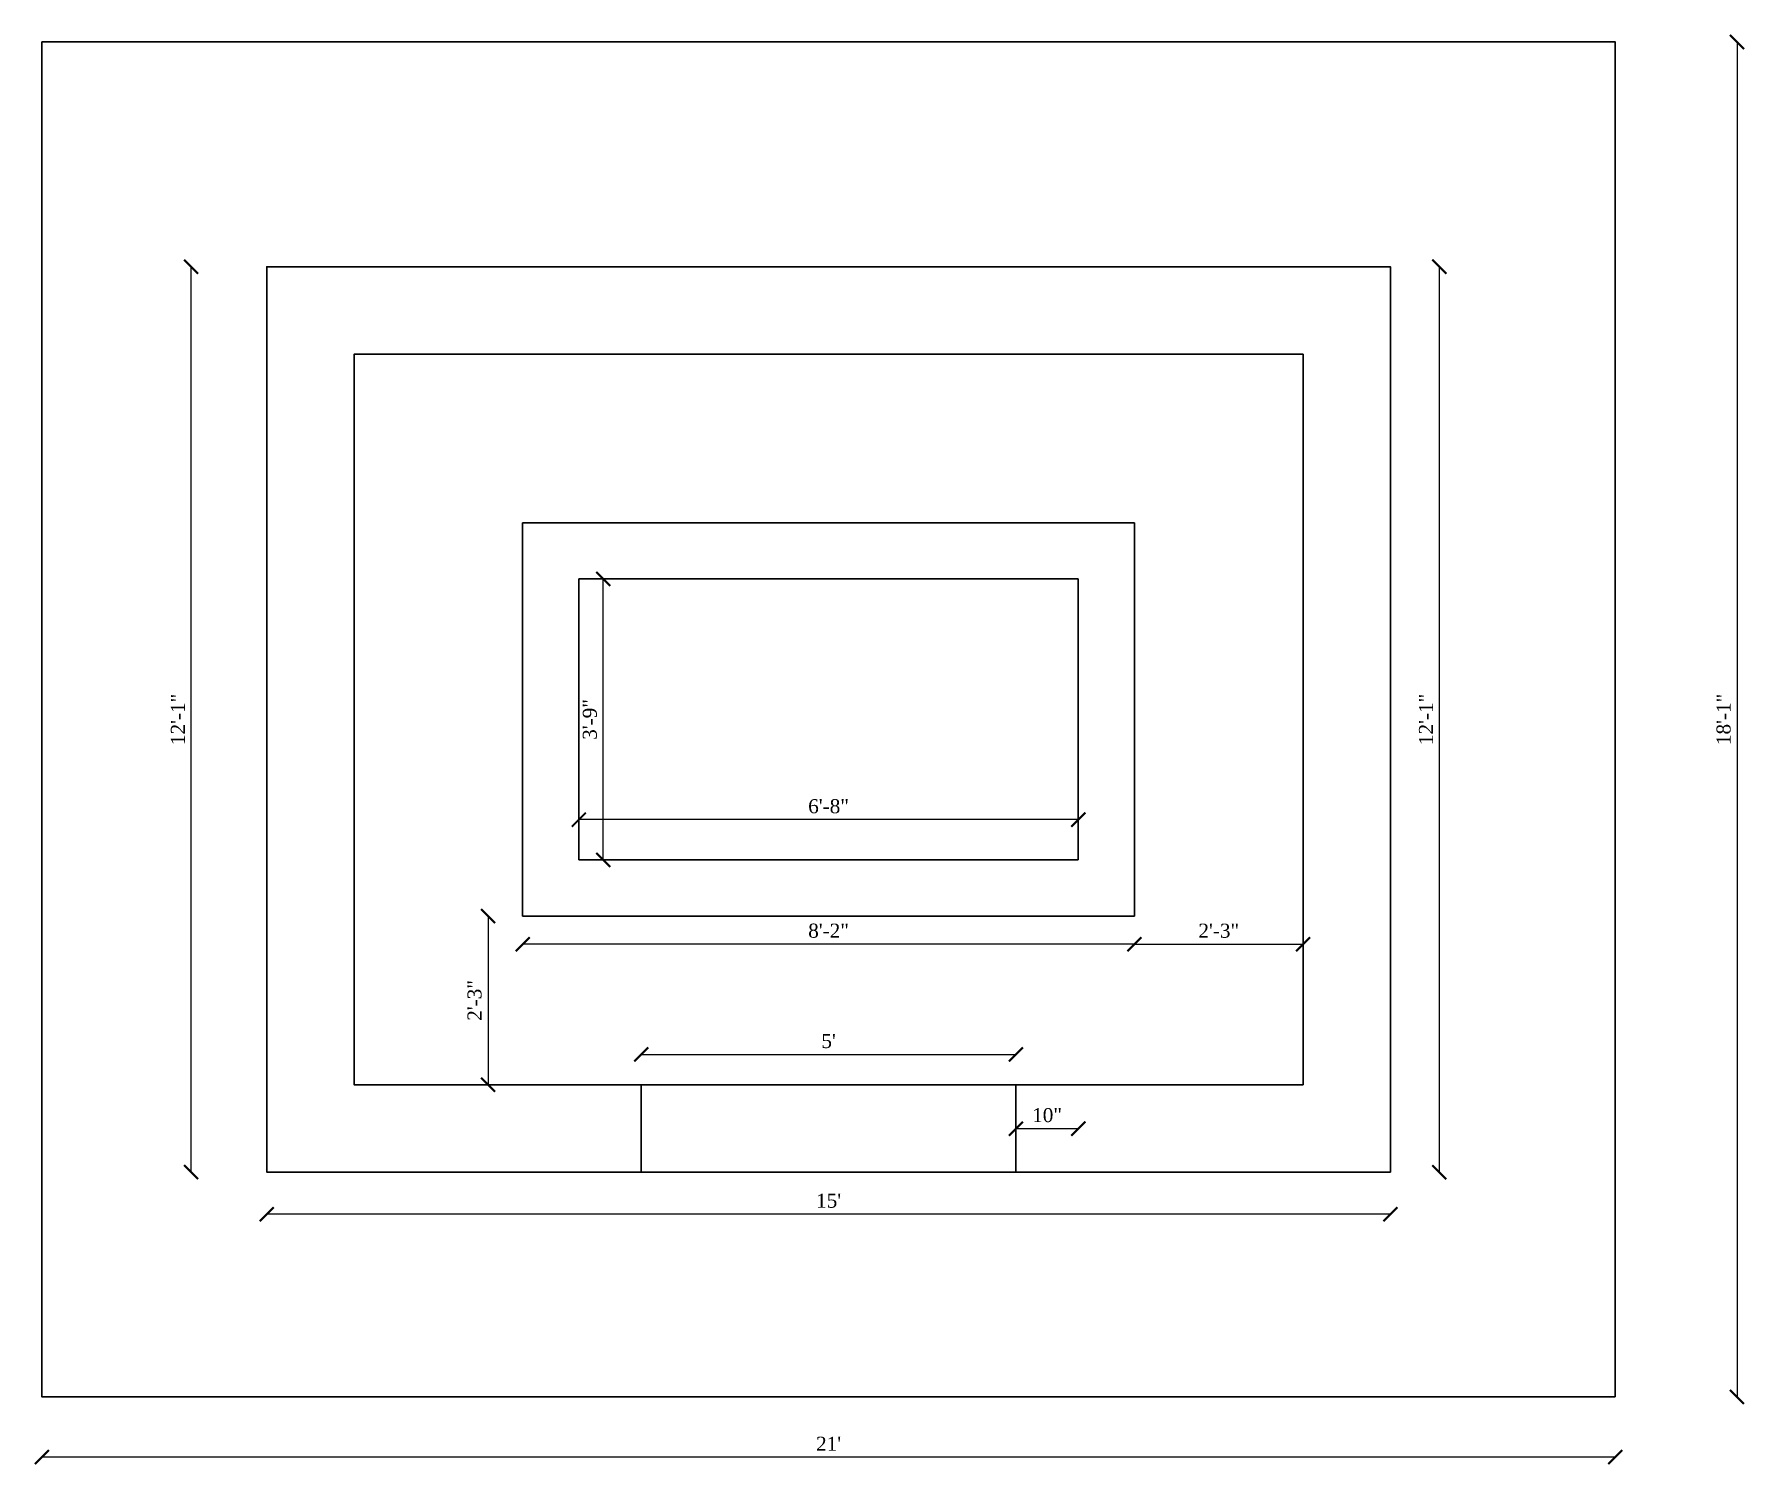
# Model space of a CAD drawing. Header units: inches. Extents: x 58262 to 68316, y -6134 to -3260.
# Drawn here: x 64137.1 to 64411.1, y -5968.9 to -5739.8 of the extents above; entities that cross this region are included whole.
import ezdxf

# ---------------------------------------------------------------- set-up
doc = ezdxf.new("R2010")
doc.units = ezdxf.units.IN
doc.header["$MEASUREMENT"] = 0
doc.layers.add('ELEVATION', color=6, linetype='Continuous', lineweight=30)
doc.styles.get("Standard").update_dxf_attribs({"font": 'times.ttf'})
doc.dimstyles.get("Standard").update_dxf_attribs({"dimtxt": 2.25, "dimasz": 2.25, "dimexe": 0.18, "dimexo": 0.0625, "dimgap": 1, "dimtad": 1, "dimdec": 1, "dimzin": 0, "dimdsep": 46, "dimlunit": 4, "dimtxsty": 'Standard', "dimblk": 'ARCHTICK', "dimcen": 0.09, "dimse1": 1, "dimse2": 1, "dimadec": 0, "dimazin": 0, "dimtfac": 1, "dimtdec": 1, "dimtofl": 0, "dimtmove": 0, "dimatfit": 3, "dimldrblk": 'ARCHTICK', "dimfxl": 1, "dimtolj": 1, "dimtzin": 0, "dimarcsym": 0})

msp = doc.modelspace()

# ---------------------------------------------------------------- blocks, each defined once
blk = doc.blocks.new('_ArchTick')
at = {"color": 0, "linetype": 'ByBlock', "const_width": 0.15}
blk.add_lwpolyline([(-0.5, -0.5), (0.5, 0.5)], dxfattribs=at)
blk = doc.blocks.new('*D934')
at = {"layer": 'Defpoints', "color": 0, "transparency": 16777216}
for p in [(64215.31, -5881.07), (64313.31, -5881.07), (64215.31, -5885.57)]:
    blk.add_point(p, dxfattribs=at)
at = {"layer": 'ELEVATION', "color": 0, "lineweight": -2, "transparency": 16777216}
blk.add_line((64313.31, -5885.57), (64215.31, -5885.57), dxfattribs=at)
at = {"layer": 'ELEVATION', "color": 0, "lineweight": -2, "transparency": 16777216, "xscale": 2.25, "yscale": 2.25, "zscale": 2.25, "rotation": 180}
blk.add_blockref('_ArchTick', (64215.31, -5885.57), dxfattribs=at)
at = {"layer": 'ELEVATION', "color": 0, "lineweight": -2, "transparency": 16777216, "xscale": 2.25, "yscale": 2.25, "zscale": 2.25}
blk.add_blockref('_ArchTick', (64313.31, -5885.57), dxfattribs=at)
at = {"layer": 'ELEVATION', "color": 0, "transparency": 16777216, "insert": (64264.31, -5883.42), "char_height": 2.25, "attachment_point": 5}
blk.add_mtext('\\A1;8\'-2"', dxfattribs=at)
blk = doc.blocks.new('*D935')
at = {"layer": 'Defpoints', "color": 0, "transparency": 16777216}
for p in [(64224.31, -5827.07), (64228.23, -5827.07), (64224.31, -5872.07)]:
    blk.add_point(p, dxfattribs=at)
at = {"layer": 'ELEVATION', "color": 0, "lineweight": -2, "transparency": 16777216}
blk.add_line((64228.23, -5872.07), (64228.23, -5827.07), dxfattribs=at)
at = {"layer": 'ELEVATION', "color": 0, "lineweight": -2, "transparency": 16777216, "xscale": 2.25, "yscale": 2.25, "zscale": 2.25}
for p, rotation in [((64228.23, -5827.07), 90), ((64228.23, -5872.07), 270)]:
    blk.add_blockref('_ArchTick', p, dxfattribs=dict(at, rotation=rotation))
at = {"layer": 'ELEVATION', "color": 0, "transparency": 16777216, "insert": (64226.08, -5849.57), "char_height": 2.25, "attachment_point": 5, "rotation": 90}
blk.add_mtext('\\A1;3\'-9"', dxfattribs=at)
blk = doc.blocks.new('*D936')
at = {"layer": 'Defpoints', "color": 0, "transparency": 16777216}
for p in [(64224.31, -5865.62), (64224.31, -5872.07), (64304.31, -5872.07)]:
    blk.add_point(p, dxfattribs=at)
at = {"layer": 'ELEVATION', "color": 0, "lineweight": -2, "transparency": 16777216}
blk.add_line((64304.31, -5865.62), (64224.31, -5865.62), dxfattribs=at)
at = {"layer": 'ELEVATION', "color": 0, "lineweight": -2, "transparency": 16777216, "xscale": 2.25, "yscale": 2.25, "zscale": 2.25, "rotation": 180}
blk.add_blockref('_ArchTick', (64224.31, -5865.62), dxfattribs=at)
at = {"layer": 'ELEVATION', "color": 0, "lineweight": -2, "transparency": 16777216, "xscale": 2.25, "yscale": 2.25, "zscale": 2.25}
blk.add_blockref('_ArchTick', (64304.31, -5865.62), dxfattribs=at)
at = {"layer": 'ELEVATION', "color": 0, "transparency": 16777216, "insert": (64264.31, -5863.48), "char_height": 2.25, "attachment_point": 5}
blk.add_mtext('\\A1;6\'-8"', dxfattribs=at)
blk = doc.blocks.new('*D937')
at = {"layer": 'Defpoints', "color": 0, "transparency": 16777216}
for p in [(64304.31, -5872.07), (64294.31, -5908.07), (64304.31, -5915.11)]:
    blk.add_point(p, dxfattribs=at)
at = {"layer": 'ELEVATION', "color": 0, "lineweight": -2, "transparency": 16777216}
blk.add_line((64294.31, -5915.11), (64304.31, -5915.11), dxfattribs=at)
at = {"layer": 'ELEVATION', "color": 0, "lineweight": -2, "transparency": 16777216, "xscale": 2.25, "yscale": 2.25, "zscale": 2.25, "rotation": 180}
blk.add_blockref('_ArchTick', (64294.31, -5915.11), dxfattribs=at)
at = {"layer": 'ELEVATION', "color": 0, "lineweight": -2, "transparency": 16777216, "xscale": 2.25, "yscale": 2.25, "zscale": 2.25}
blk.add_blockref('_ArchTick', (64304.31, -5915.11), dxfattribs=at)
at = {"layer": 'ELEVATION', "color": 0, "transparency": 16777216, "insert": (64299.31, -5912.96), "char_height": 2.25, "attachment_point": 5}
blk.add_mtext('\\A1;10"', dxfattribs=at)
blk = doc.blocks.new('*D930')
at = {"layer": 'Defpoints', "color": 0, "transparency": 16777216}
for p in [(64313.31, -5881.07), (64340.31, -5881.07), (64340.31, -5885.57)]:
    blk.add_point(p, dxfattribs=at)
at = {"layer": 'ELEVATION', "color": 0, "lineweight": -2, "transparency": 16777216}
blk.add_line((64313.31, -5885.57), (64340.31, -5885.57), dxfattribs=at)
at = {"layer": 'ELEVATION', "color": 0, "lineweight": -2, "transparency": 16777216, "xscale": 2.25, "yscale": 2.25, "zscale": 2.25, "rotation": 180}
blk.add_blockref('_ArchTick', (64313.31, -5885.57), dxfattribs=at)
at = {"layer": 'ELEVATION', "color": 0, "lineweight": -2, "transparency": 16777216, "xscale": 2.25, "yscale": 2.25, "zscale": 2.25}
blk.add_blockref('_ArchTick', (64340.31, -5885.57), dxfattribs=at)
at = {"layer": 'ELEVATION', "color": 0, "transparency": 16777216, "insert": (64326.81, -5883.42), "char_height": 2.25, "attachment_point": 5}
blk.add_mtext('\\A1;2\'-3"', dxfattribs=at)
blk = doc.blocks.new('*D931')
at = {"layer": 'Defpoints', "color": 0, "transparency": 16777216}
for p in [(64215.31, -5881.07), (64209.76, -5908.07), (64215.31, -5908.07)]:
    blk.add_point(p, dxfattribs=at)
at = {"layer": 'ELEVATION', "color": 0, "lineweight": -2, "transparency": 16777216}
blk.add_line((64209.76, -5881.07), (64209.76, -5908.07), dxfattribs=at)
at = {"layer": 'ELEVATION', "color": 0, "lineweight": -2, "transparency": 16777216, "xscale": 2.25, "yscale": 2.25, "zscale": 2.25}
for p, rotation in [((64209.76, -5881.07), 90), ((64209.76, -5908.07), 270)]:
    blk.add_blockref('_ArchTick', p, dxfattribs=dict(at, rotation=rotation))
at = {"layer": 'ELEVATION', "color": 0, "transparency": 16777216, "insert": (64207.61, -5894.57), "char_height": 2.25, "attachment_point": 5, "rotation": 90}
blk.add_mtext('\\A1;2\'-3"', dxfattribs=at)
blk = doc.blocks.new('*D932')
at = {"layer": 'Defpoints', "color": 0, "transparency": 16777216}
for p in [(64174.31, -5922.07), (64354.31, -5922.07), (64174.31, -5928.81)]:
    blk.add_point(p, dxfattribs=at)
at = {"layer": 'ELEVATION', "color": 0, "lineweight": -2, "transparency": 16777216}
blk.add_line((64354.31, -5928.81), (64174.31, -5928.81), dxfattribs=at)
at = {"layer": 'ELEVATION', "color": 0, "lineweight": -2, "transparency": 16777216, "xscale": 2.25, "yscale": 2.25, "zscale": 2.25, "rotation": 180}
blk.add_blockref('_ArchTick', (64174.31, -5928.81), dxfattribs=at)
at = {"layer": 'ELEVATION', "color": 0, "lineweight": -2, "transparency": 16777216, "xscale": 2.25, "yscale": 2.25, "zscale": 2.25}
blk.add_blockref('_ArchTick', (64354.31, -5928.81), dxfattribs=at)
at = {"layer": 'ELEVATION', "color": 0, "transparency": 16777216, "insert": (64264.31, -5926.66), "char_height": 2.25, "attachment_point": 5}
blk.add_mtext("\\A1;15'", dxfattribs=at)
blk = doc.blocks.new('*D933')
at = {"layer": 'Defpoints', "color": 0, "transparency": 16777216}
for p in [(64162.2, -5777.07), (64174.31, -5777.07), (64174.31, -5922.07)]:
    blk.add_point(p, dxfattribs=at)
at = {"layer": 'ELEVATION', "color": 0, "lineweight": -2, "transparency": 16777216}
blk.add_line((64162.2, -5922.07), (64162.2, -5777.07), dxfattribs=at)
at = {"layer": 'ELEVATION', "color": 0, "lineweight": -2, "transparency": 16777216, "xscale": 2.25, "yscale": 2.25, "zscale": 2.25}
for p, rotation in [((64162.2, -5777.07), 90), ((64162.2, -5922.07), 270)]:
    blk.add_blockref('_ArchTick', p, dxfattribs=dict(at, rotation=rotation))
at = {"layer": 'ELEVATION', "color": 0, "transparency": 16777216, "insert": (64160.08, -5849.57), "char_height": 2.25, "attachment_point": 5, "rotation": 90}
blk.add_mtext('\\A1;12\'-1"', dxfattribs=at)
blk = doc.blocks.new('*D938')
at = {"layer": 'Defpoints', "color": 0, "transparency": 16777216}
for p in [(64138.31, -5958.07), (64390.31, -5958.07), (64138.31, -5967.7)]:
    blk.add_point(p, dxfattribs=at)
at = {"layer": 'ELEVATION', "color": 0, "lineweight": -2, "transparency": 16777216}
blk.add_line((64390.31, -5967.7), (64138.31, -5967.7), dxfattribs=at)
at = {"layer": 'ELEVATION', "color": 0, "lineweight": -2, "transparency": 16777216, "xscale": 2.25, "yscale": 2.25, "zscale": 2.25, "rotation": 180}
blk.add_blockref('_ArchTick', (64138.31, -5967.7), dxfattribs=at)
at = {"layer": 'ELEVATION', "color": 0, "lineweight": -2, "transparency": 16777216, "xscale": 2.25, "yscale": 2.25, "zscale": 2.25}
blk.add_blockref('_ArchTick', (64390.31, -5967.7), dxfattribs=at)
at = {"layer": 'ELEVATION', "color": 0, "transparency": 16777216, "insert": (64264.31, -5965.57), "char_height": 2.25, "attachment_point": 5}
blk.add_mtext("\\A1;21'", dxfattribs=at)
blk = doc.blocks.new('*D939')
at = {"layer": 'Defpoints', "color": 0, "transparency": 16777216}
for p in [(64354.31, -5777.07), (64354.31, -5922.07), (64362.13, -5922.07)]:
    blk.add_point(p, dxfattribs=at)
at = {"layer": 'ELEVATION', "color": 0, "lineweight": -2, "transparency": 16777216}
blk.add_line((64362.13, -5777.07), (64362.13, -5922.07), dxfattribs=at)
at = {"layer": 'ELEVATION', "color": 0, "lineweight": -2, "transparency": 16777216, "xscale": 2.25, "yscale": 2.25, "zscale": 2.25}
for p, rotation in [((64362.13, -5777.07), 90), ((64362.13, -5922.07), 270)]:
    blk.add_blockref('_ArchTick', p, dxfattribs=dict(at, rotation=rotation))
at = {"layer": 'ELEVATION', "color": 0, "transparency": 16777216, "insert": (64360, -5849.57), "char_height": 2.25, "attachment_point": 5, "rotation": 90}
blk.add_mtext('\\A1;12\'-1"', dxfattribs=at)
blk = doc.blocks.new('*D940')
at = {"layer": 'Defpoints', "color": 0, "transparency": 16777216}
for p in [(64294.31, -5903.23), (64234.31, -5908.07), (64294.31, -5908.07)]:
    blk.add_point(p, dxfattribs=at)
at = {"layer": 'ELEVATION', "color": 0, "lineweight": -2, "transparency": 16777216}
blk.add_line((64234.31, -5903.23), (64294.31, -5903.23), dxfattribs=at)
at = {"layer": 'ELEVATION', "color": 0, "lineweight": -2, "transparency": 16777216, "xscale": 2.25, "yscale": 2.25, "zscale": 2.25, "rotation": 180}
blk.add_blockref('_ArchTick', (64234.31, -5903.23), dxfattribs=at)
at = {"layer": 'ELEVATION', "color": 0, "lineweight": -2, "transparency": 16777216, "xscale": 2.25, "yscale": 2.25, "zscale": 2.25}
blk.add_blockref('_ArchTick', (64294.31, -5903.23), dxfattribs=at)
at = {"layer": 'ELEVATION', "color": 0, "transparency": 16777216, "insert": (64264.31, -5901.09), "char_height": 2.25, "attachment_point": 5}
blk.add_mtext("\\A1;5'", dxfattribs=at)
blk = doc.blocks.new('*D941')
at = {"layer": 'Defpoints', "color": 0, "transparency": 16777216}
for p in [(64390.31, -5741.07), (64390.31, -5958.07), (64409.82, -5958.07)]:
    blk.add_point(p, dxfattribs=at)
at = {"layer": 'ELEVATION', "color": 0, "lineweight": -2, "transparency": 16777216}
blk.add_line((64409.82, -5741.07), (64409.82, -5958.07), dxfattribs=at)
at = {"layer": 'ELEVATION', "color": 0, "lineweight": -2, "transparency": 16777216, "xscale": 2.25, "yscale": 2.25, "zscale": 2.25}
for p, rotation in [((64409.82, -5741.07), 90), ((64409.82, -5958.07), 270)]:
    blk.add_blockref('_ArchTick', p, dxfattribs=dict(at, rotation=rotation))
at = {"layer": 'ELEVATION', "color": 0, "transparency": 16777216, "insert": (64407.68, -5849.57), "char_height": 2.25, "attachment_point": 5, "rotation": 90}
blk.add_mtext('\\A1;18\'-1"', dxfattribs=at)

# ---------------------------------------------------------------- dimensions: what is measured, and where the dimension line sits
at = {"layer": 'ELEVATION'}
for base, p1, p2, angle, picture, middle in [((64409.82, -5958.07), (64390.31, -5741.07), (64390.31, -5958.07), 90, '*D941', (64407.68, -5849.57)), ((64162.2, -5777.07), (64174.31, -5922.07), (64174.31, -5777.07), 270, '*D933', (64160.08, -5849.57)), ((64362.13, -5922.07), (64354.31, -5777.07), (64354.31, -5922.07), 270, '*D939', (64360, -5849.57)), ((64228.23, -5827.07), (64224.31, -5872.07), (64224.31, -5827.07), 270, '*D935', (64226.08, -5849.57)), ((64224.31, -5865.62), (64304.31, -5872.07), (64224.31, -5872.07), 180, '*D936', (64264.31, -5863.48)), ((64304.31, -5915.11), (64294.31, -5908.07), (64304.31, -5872.07), 180, '*D937', (64299.31, -5912.96)), ((64209.76, -5908.07), (64215.31, -5881.07), (64215.31, -5908.07), 270, '*D931', (64207.61, -5894.57)), ((64215.31, -5885.57), (64313.31, -5881.07), (64215.31, -5881.07), 180, '*D934', (64264.31, -5883.42)), ((64340.31, -5885.57), (64313.31, -5881.07), (64340.31, -5881.07), 180, '*D930', (64326.81, -5883.42)), ((64174.31, -5928.81), (64354.31, -5922.07), (64174.31, -5922.07), 180, '*D932', (64264.31, -5926.66)), ((64138.31, -5967.7), (64390.31, -5958.07), (64138.31, -5958.07), 180, '*D938', (64264.31, -5965.57))]:
    dim = msp.add_linear_dim(base=base, p1=p1, p2=p2, angle=angle, dimstyle='Standard', dxfattribs=at)
    dim.commit()
    dim.dimension.update_dxf_attribs({"geometry": picture, "text_midpoint": middle})
dim = msp.add_linear_dim(base=(64294.31, -5903.23), p1=(64234.31, -5908.07), p2=(64294.31, -5908.07), dimstyle='Standard', dxfattribs=at)
dim.commit()
dim.dimension.update_dxf_attribs({"geometry": '*D940', "text_midpoint": (64264.31, -5901.09)})

# ---------------------------------------------------------------- linework, layer by layer
at = {"layer": 'ELEVATION'}
for p, q in [((64215.31, -5881.07), (64215.31, -5818.07)), ((64215.31, -5818.07), (64313.31, -5818.07)), ((64313.31, -5818.07), (64313.31, -5881.07)), ((64224.31, -5872.07), (64224.31, -5827.07)), ((64224.31, -5827.07), (64304.31, -5827.07)), ((64304.31, -5827.07), (64304.31, -5872.07)), ((64304.31, -5872.07), (64224.31, -5872.07)), ((64313.31, -5881.07), (64215.31, -5881.07)), ((64234.31, -5908.07), (64234.31, -5922.07)), ((64294.31, -5908.07), (64294.31, -5922.07))]:
    msp.add_line(p, q, dxfattribs=at)
for points in [[(64390.31, -5958.07), (64138.31, -5958.07), (64138.31, -5741.07), (64390.31, -5741.07)], [(64354.31, -5922.07), (64174.31, -5922.07), (64174.31, -5777.07), (64354.31, -5777.07)], [(64340.31, -5908.07), (64188.31, -5908.07), (64188.31, -5791.07), (64340.31, -5791.07)]]:
    msp.add_lwpolyline(points, close=True, dxfattribs=at)

msp.set_redraw_order([(e.dxf.handle, doc.entitydb.next_handle()) for e in msp.query("TEXT MTEXT ATTDEF DIMENSION ARC_DIMENSION")])  # texts and dimensions are drawn at this point

doc.saveas('drawing.dxf')
